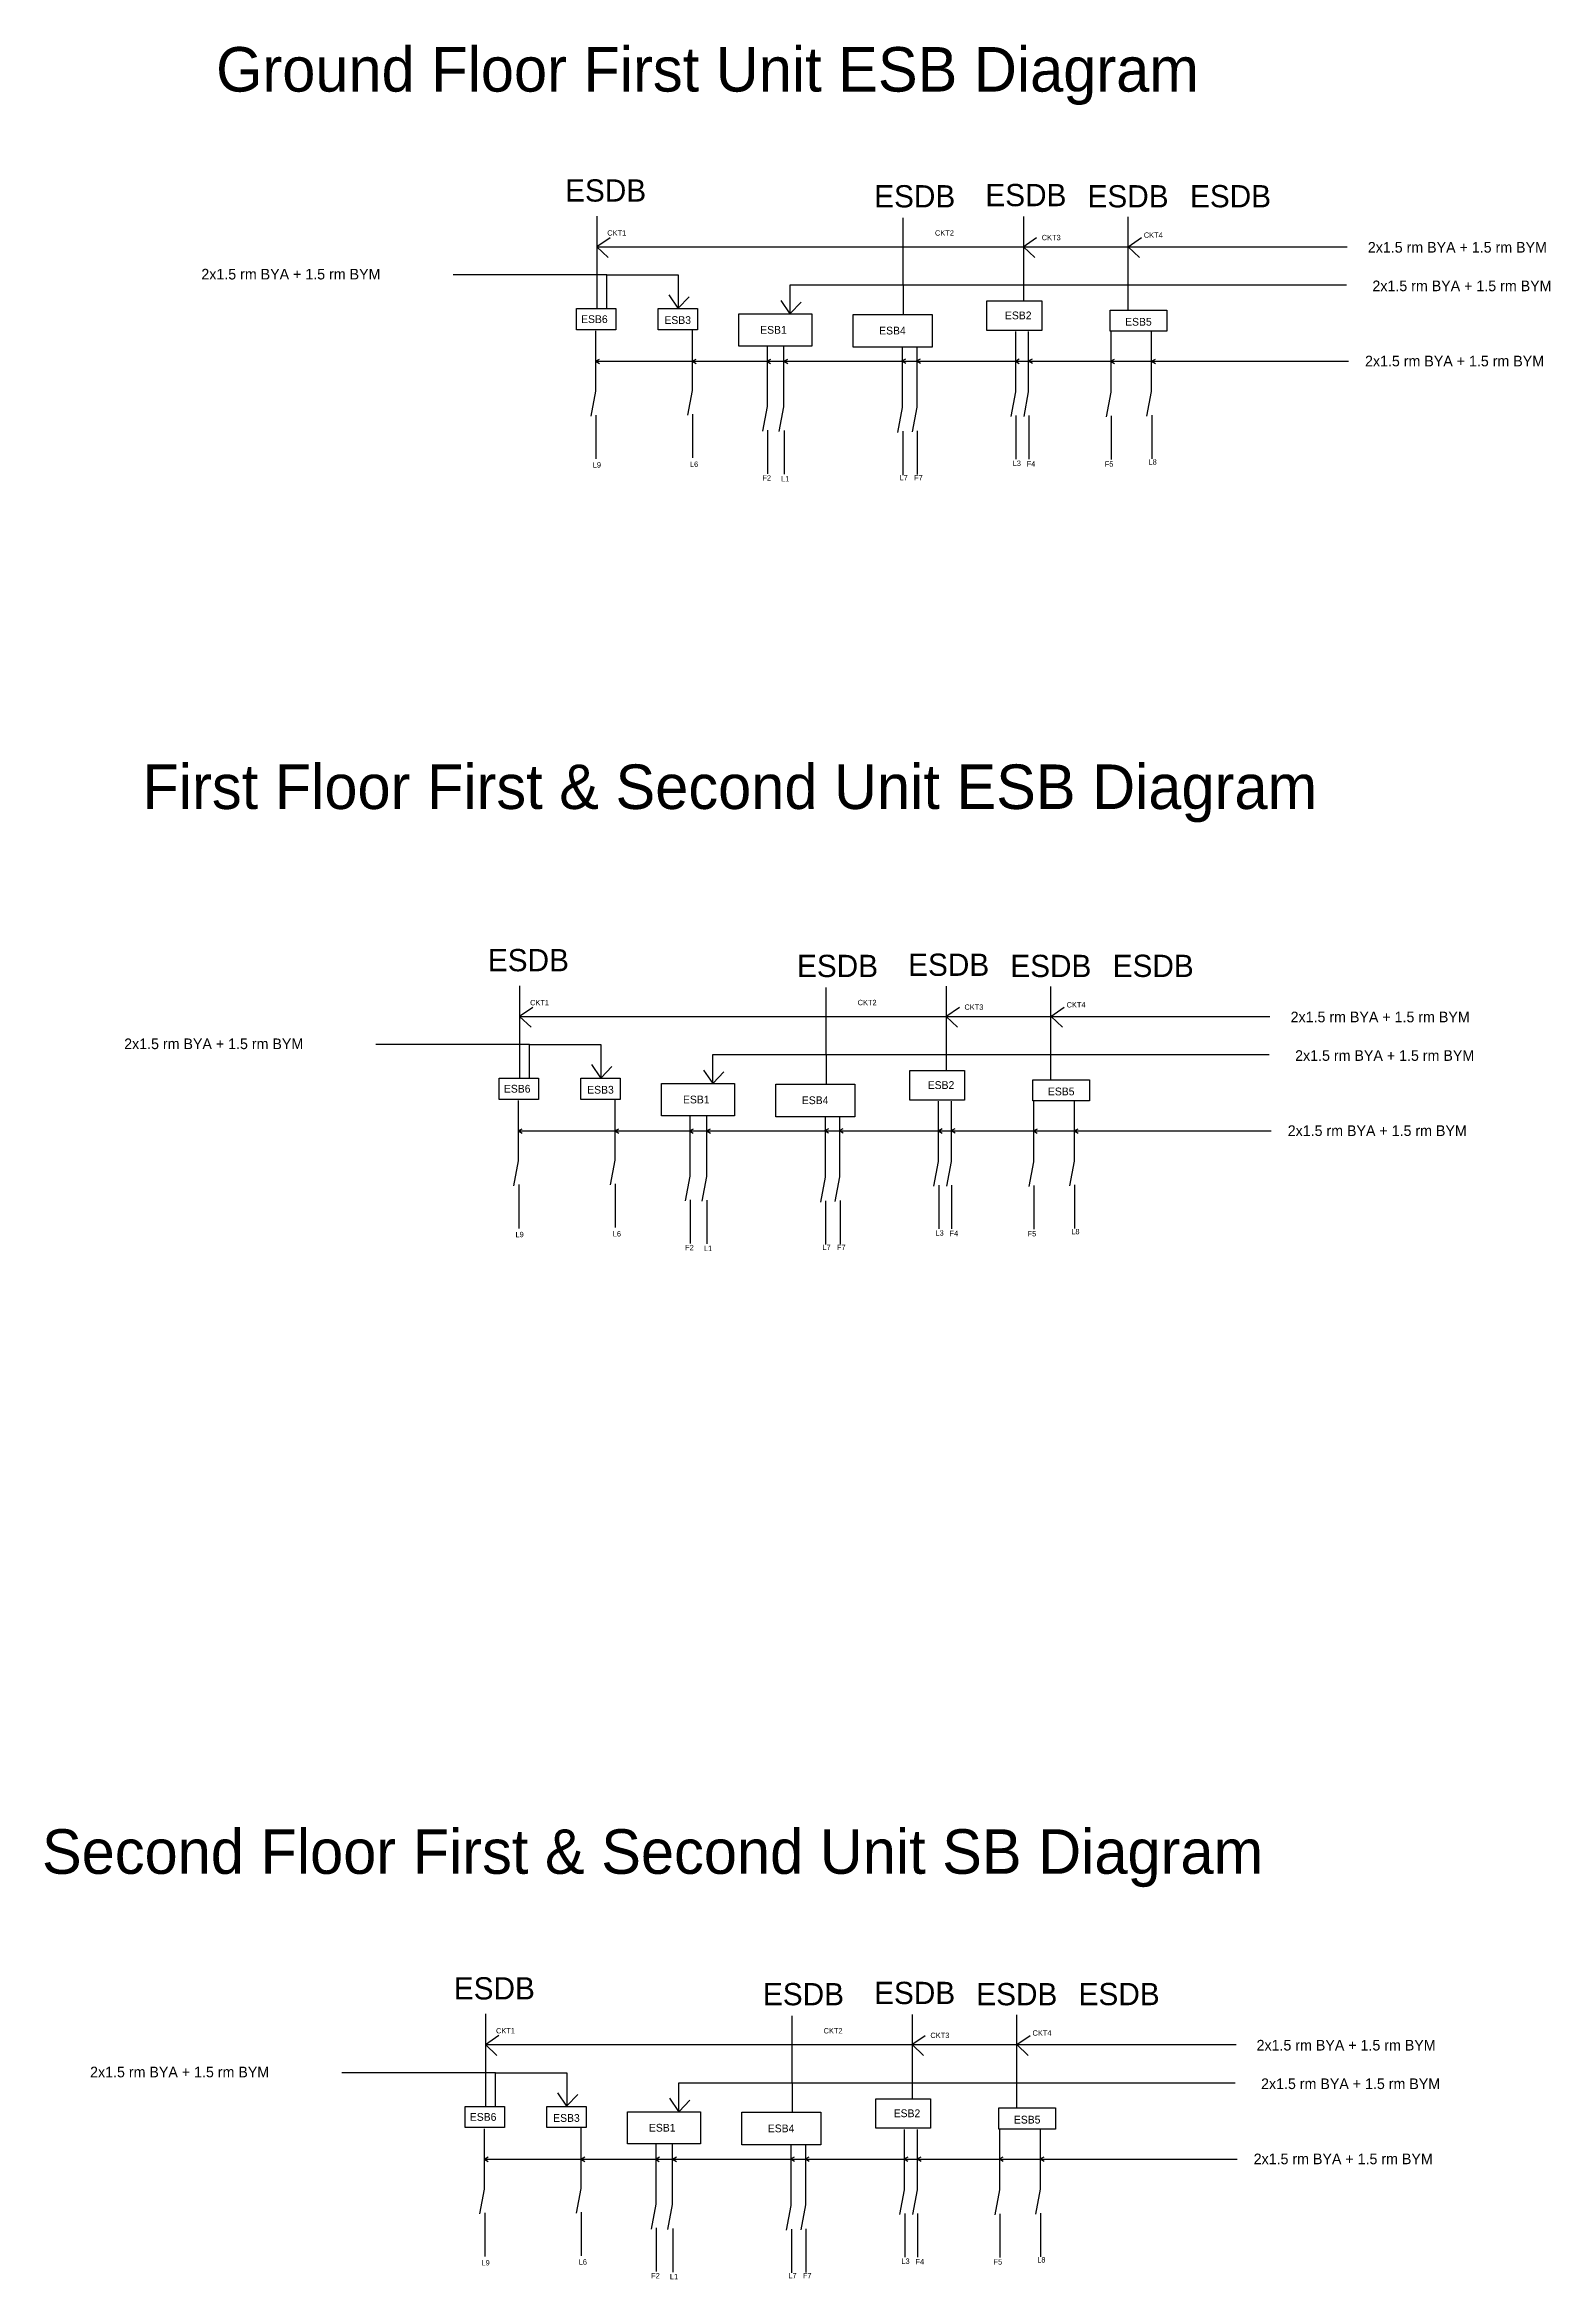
# Model space of a CAD drawing. Header units: inches. Extents: x -1380 to -106, y -233 to 422.
# Drawn here: x -900.1 to -739.6, y 150.4 to 388.6 of the extents above; entities that cross this region are included whole.
import ezdxf

# ---------------------------------------------------------------- set-up
doc = ezdxf.new("R2010")
doc.units = ezdxf.units.IN
doc.header["$MEASUREMENT"] = 0
doc.layers.add('Fitings and Fixture Texts', color=19, linetype='Continuous')

msp = doc.modelspace()

# ---------------------------------------------------------------- texts
at = {"attachment_point": 1}
for s, insert, char_height, width in [('Ground Floor First Unit ESB Diagram', (-881.8, 388.37), 4.7466, 353.4069), ('ESDB', (-844.6, 374.27), 2.373, 176.7034), ('ESDB', (-811.65, 373.65), 2.373, 176.7034), ('ESDB', (-799.8, 373.78), 2.373, 176.7034), ('ESDB', (-788.91, 373.65), 2.373, 176.7034), ('ESDB', (-777.99, 373.66), 2.373, 176.7034), ('2x1.5 rm BYA + 1.5 rm BYM', (-759.03, 367.59), 1.134, 84.4338), ('2x1.5 rm BYA + 1.5 rm BYM', (-883.37, 364.73), 1.134, 84.4338), ('2x1.5 rm BYA + 1.5 rm BYM', (-758.54, 363.48), 1.134, 84.4338), ('ESB6', (-842.89, 359.78), 0.828, 61.6268), ('ESB3', (-834.01, 359.68), 0.828, 61.6268), ('ESB2', (-797.71, 360.18), 0.828, 61.6268), ('ESB1', (-823.8, 358.64), 0.828, 61.6268), ('ESB4', (-811.12, 358.56), 0.828, 61.6268), ('ESB5', (-784.9, 359.5), 0.828, 61.6268), ('2x1.5 rm BYA + 1.5 rm BYM', (-759.33, 355.47), 1.134, 84.4338), ('First Floor First & Second Unit ESB Diagram', (-889.65, 311.9), 4.7466, 353.4069), ('ESDB', (-852.83, 292.23), 2.373, 176.7034), ('ESDB', (-819.88, 291.61), 2.373, 176.7034), ('ESDB', (-808.03, 291.74), 2.373, 176.7034), ('ESDB', (-797.14, 291.61), 2.373, 176.7034), ('ESDB', (-786.23, 291.62), 2.373, 176.7034), ('2x1.5 rm BYA + 1.5 rm BYM', (-767.26, 285.55), 1.134, 84.4338), ('2x1.5 rm BYA + 1.5 rm BYM', (-891.6, 282.69), 1.134, 84.4338), ('2x1.5 rm BYA + 1.5 rm BYM', (-766.78, 281.44), 1.134, 84.4338), ('ESB6', (-851.12, 277.75), 0.828, 61.6268), ('ESB3', (-842.24, 277.64), 0.828, 61.6268), ('ESB1', (-832.03, 276.6), 0.828, 61.6268), ('ESB4', (-819.36, 276.52), 0.828, 61.6268), ('ESB2', (-805.94, 278.14), 0.828, 61.6268), ('ESB5', (-793.13, 277.46), 0.828, 61.6268), ('2x1.5 rm BYA + 1.5 rm BYM', (-767.57, 273.43), 1.134, 84.4338), ('Second Floor First & Second Unit SB Diagram', (-900.36, 198.4), 4.7466, 353.4069), ('ESDB', (-856.46, 182.63), 2.373, 176.7034), ('ESDB', (-823.51, 182.01), 2.373, 176.7034), ('ESDB', (-811.66, 182.14), 2.373, 176.7034), ('ESDB', (-800.77, 182.01), 2.373, 176.7034), ('ESDB', (-789.86, 182.02), 2.373, 176.7034), ('2x1.5 rm BYA + 1.5 rm BYM', (-770.89, 175.95), 1.134, 84.4338), ('2x1.5 rm BYA + 1.5 rm BYM', (-895.23, 173.09), 1.134, 84.4338), ('2x1.5 rm BYA + 1.5 rm BYM', (-770.41, 171.84), 1.134, 84.4338), ('ESB6', (-854.75, 168.15), 0.828, 61.6268), ('ESB3', (-845.87, 168.04), 0.828, 61.6268), ('ESB1', (-835.66, 167), 0.828, 61.6268), ('ESB4', (-822.99, 166.93), 0.828, 61.6268), ('ESB2', (-809.57, 168.54), 0.828, 61.6268), ('ESB5', (-796.76, 167.86), 0.828, 61.6268), ('2x1.5 rm BYA + 1.5 rm BYM', (-771.2, 163.83), 1.134, 84.4338)]:
    msp.add_mtext(s, dxfattribs=dict(at, insert=insert, char_height=char_height, width=width))
at = {"layer": 'Fitings and Fixture Texts', "char_height": 0.572, "width": 1.2419, "attachment_point": 1}
for s, insert in [('CKT1', (-840.1, 368.84)), ('CKT2', (-805.17, 368.84)), ('CKT3', (-793.79, 368.35)), ('CKT4', (-782.91, 368.61)), ('L9', (-841.65, 344.12)), ('L6', (-831.29, 344.19)), ('L3', (-796.89, 344.29)), ('F4', (-795.39, 344.23)), ('F5', (-787.07, 344.21)), ('L8', (-782.41, 344.43)), ('F2', (-823.57, 342.73)), ('L1', (-821.57, 342.64)), ('L7', (-808.94, 342.75)), ('F7', (-807.39, 342.75)), ('CKT1', (-848.33, 286.8)), ('CKT2', (-813.41, 286.81)), ('CKT3', (-802.03, 286.32)), ('CKT4', (-791.14, 286.57)), ('L9', (-849.88, 262.08)), ('L6', (-839.52, 262.16)), ('L3', (-805.12, 262.25)), ('F4', (-803.62, 262.19)), ('F5', (-795.3, 262.17)), ('L8', (-790.64, 262.39)), ('F2', (-831.8, 260.69)), ('L1', (-829.8, 260.6)), ('L7', (-817.17, 260.71)), ('F7', (-815.62, 260.71)), ('CKT1', (-851.96, 177.21)), ('CKT2', (-817.04, 177.21)), ('CKT3', (-805.66, 176.72)), ('CKT4', (-794.77, 176.97)), ('L9', (-853.51, 152.48)), ('L6', (-843.15, 152.56)), ('L3', (-808.75, 152.65)), ('F4', (-807.25, 152.59)), ('F5', (-798.93, 152.57)), ('L8', (-794.27, 152.79)), ('F2', (-835.43, 151.09)), ('L1', (-833.43, 151)), ('L7', (-820.8, 151.11)), ('F7', (-819.25, 151.11))]:
    msp.add_mtext(s, dxfattribs=dict(at, insert=insert))

# ---------------------------------------------------------------- blocks, each defined once
blk = doc.blocks.new('Arrow head')
for p, q in [((-0.05, 0), (1.38, 0.97)), ((-0.03, -0.01), (1.18, -1.17))]:
    blk.add_line(p, q)
blk = doc.blocks.new('Arrow head small')
for q in [(0.42, 0.22), (0.41, -0.25)]:
    blk.add_line((0, 0), q)

# ---------------------------------------------------------------- linework, layer by layer
for p, q in [((-841.22, 370.36), (-841.22, 360.5)), ((-808.55, 363.02), (-808.55, 370.15)), ((-795.75, 370.31), (-795.75, 361.32)), ((-784.62, 370.27), (-784.62, 360.35)), ((-841.23, 367.1), (-839.8, 368.08)), ((-841.22, 367.09), (-761.22, 367.09)), ((-841.21, 367.09), (-840, 365.94)), ((-795.77, 367.09), (-794.34, 368.07)), ((-795.75, 367.08), (-794.54, 365.93)), ((-784.58, 367.09), (-783.16, 368.07)), ((-784.57, 367.08), (-783.36, 365.93)), ((-840.15, 364.09), (-856.53, 364.09)), ((-840.15, 360.54), (-840.15, 364.09)), ((-840.15, 364.09), (-832.56, 364.09)), ((-832.56, 364.09), (-832.56, 360.46)), ((-820.62, 359.99), (-820.62, 363.02)), ((-820.62, 363.02), (-808.56, 363.02)), ((-808.55, 363.02), (-808.55, 359.86)), ((-808.55, 363.02), (-761.32, 363.02)), ((-841.36, 358.11), (-841.36, 351.68)), ((-831.07, 358.19), (-831.07, 351.76)), ((-796.59, 358.05), (-796.59, 351.62)), ((-795.22, 358.05), (-795.22, 351.62)), ((-786.43, 358.02), (-786.43, 351.59)), ((-782.11, 358.09), (-782.11, 351.66)), ((-823.07, 356.5), (-823.07, 350.07)), ((-821.31, 356.45), (-821.31, 350.02)), ((-808.66, 356.37), (-808.66, 349.94)), ((-807.11, 356.41), (-807.11, 349.98)), ((-841.36, 354.89), (-761.09, 354.89)), ((-841.36, 351.68), (-841.85, 349.04)), ((-831.07, 351.76), (-831.56, 349.12)), ((-796.59, 351.62), (-797.09, 348.98)), ((-795.22, 351.62), (-795.71, 348.98)), ((-786.43, 351.59), (-786.93, 348.95)), ((-782.11, 351.66), (-782.61, 349.03)), ((-841.31, 349.14), (-841.31, 344.49)), ((-831.02, 349.23), (-831.02, 344.57)), ((-823.07, 350.07), (-823.56, 347.43)), ((-821.31, 350.02), (-821.8, 347.39)), ((-808.66, 349.94), (-809.15, 347.3)), ((-807.11, 349.98), (-807.6, 347.35)), ((-796.54, 349.09), (-796.54, 344.43)), ((-795.17, 349.09), (-795.17, 344.43)), ((-786.38, 349.06), (-786.38, 344.4)), ((-782.06, 349.13), (-782.06, 344.48)), ((-823.02, 347.54), (-823.02, 342.88)), ((-821.26, 347.49), (-821.26, 342.84)), ((-808.61, 347.41), (-808.61, 342.75)), ((-807.06, 347.45), (-807.06, 342.8)), ((-849.45, 288.32), (-849.45, 278.46)), ((-803.98, 288.27), (-803.98, 279.28)), ((-792.85, 288.23), (-792.85, 278.31)), ((-849.46, 285.06), (-848.03, 286.04)), ((-816.78, 280.98), (-816.78, 288.11)), ((-804, 285.05), (-802.57, 286.03)), ((-792.82, 285.05), (-791.39, 286.03)), ((-849.45, 285.05), (-769.46, 285.05)), ((-849.45, 285.05), (-848.23, 283.9)), ((-803.99, 285.04), (-802.78, 283.89)), ((-792.8, 285.05), (-791.59, 283.89)), ((-848.39, 282.05), (-864.76, 282.05)), ((-848.39, 278.5), (-848.39, 282.05)), ((-848.39, 282.05), (-840.8, 282.05)), ((-840.8, 282.05), (-840.8, 278.43)), ((-828.85, 277.95), (-828.85, 280.98)), ((-828.85, 280.98), (-816.79, 280.98)), ((-816.78, 280.98), (-816.78, 277.82)), ((-816.78, 280.98), (-769.55, 280.98)), ((-849.59, 276.07), (-849.59, 269.64)), ((-839.3, 276.15), (-839.3, 269.72)), ((-831.3, 274.46), (-831.3, 268.03)), ((-829.54, 274.41), (-829.54, 267.98)), ((-816.89, 274.33), (-816.89, 267.9)), ((-815.34, 274.37), (-815.34, 267.95)), ((-804.82, 276.01), (-804.82, 269.58)), ((-803.45, 276.01), (-803.45, 269.58)), ((-794.67, 275.98), (-794.67, 269.55)), ((-790.34, 276.05), (-790.34, 269.63)), ((-849.59, 272.85), (-769.32, 272.85)), ((-849.59, 269.64), (-850.09, 267)), ((-839.3, 269.72), (-839.79, 267.08)), ((-804.82, 269.58), (-805.32, 266.94)), ((-803.45, 269.58), (-803.94, 266.94)), ((-794.67, 269.55), (-795.16, 266.91)), ((-790.34, 269.63), (-790.84, 266.99)), ((-849.54, 267.11), (-849.54, 262.45)), ((-839.25, 267.19), (-839.25, 262.53)), ((-831.3, 268.03), (-831.8, 265.39)), ((-829.54, 267.98), (-830.04, 265.35)), ((-816.89, 267.9), (-817.39, 265.26)), ((-815.34, 267.95), (-815.83, 265.31)), ((-804.77, 267.05), (-804.77, 262.39)), ((-803.4, 267.05), (-803.4, 262.39)), ((-794.62, 267.02), (-794.62, 262.36)), ((-790.29, 267.09), (-790.29, 262.44)), ((-831.25, 265.5), (-831.25, 260.84)), ((-829.49, 265.45), (-829.49, 260.8)), ((-816.84, 265.37), (-816.84, 260.72)), ((-815.29, 265.41), (-815.29, 260.76)), ((-853.08, 178.72), (-853.08, 168.86)), ((-807.61, 178.67), (-807.61, 169.68)), ((-853.09, 175.47), (-851.66, 176.44)), ((-820.41, 171.38), (-820.41, 178.51)), ((-807.63, 175.46), (-806.2, 176.43)), ((-796.48, 178.63), (-796.48, 168.71)), ((-796.45, 175.46), (-795.02, 176.43)), ((-853.08, 175.46), (-851.86, 174.3)), ((-853.08, 175.45), (-773.08, 175.45)), ((-807.62, 175.45), (-806.41, 174.29)), ((-796.43, 175.45), (-795.22, 174.29)), ((-852.01, 172.45), (-868.39, 172.45)), ((-852.01, 168.9), (-852.01, 172.45)), ((-852.01, 172.45), (-844.43, 172.45)), ((-844.43, 172.45), (-844.43, 168.83)), ((-832.48, 168.35), (-832.48, 171.38)), ((-832.48, 171.38), (-820.42, 171.38)), ((-820.41, 171.38), (-820.41, 168.22)), ((-820.41, 171.38), (-773.18, 171.38)), ((-853.22, 166.47), (-853.22, 160.04)), ((-842.93, 166.55), (-842.93, 160.12)), ((-834.93, 164.86), (-834.93, 158.43)), ((-833.17, 164.81), (-833.17, 158.39)), ((-820.52, 164.73), (-820.52, 158.3)), ((-818.97, 164.78), (-818.97, 158.35)), ((-808.45, 166.41), (-808.45, 159.98)), ((-807.08, 166.41), (-807.08, 159.98)), ((-798.29, 166.38), (-798.29, 159.95)), ((-793.97, 166.46), (-793.97, 160.03)), ((-853.22, 163.25), (-772.95, 163.25)), ((-853.22, 160.04), (-853.72, 157.4)), ((-842.93, 160.12), (-843.42, 157.48)), ((-808.45, 159.98), (-808.95, 157.34)), ((-807.08, 159.98), (-807.57, 157.34)), ((-798.29, 159.95), (-798.79, 157.31)), ((-793.97, 160.03), (-794.47, 157.39)), ((-853.17, 157.51), (-853.17, 152.85)), ((-842.88, 157.59), (-842.88, 152.93)), ((-834.93, 158.43), (-835.43, 155.79)), ((-833.17, 158.39), (-833.67, 155.75)), ((-820.52, 158.3), (-821.02, 155.67)), ((-818.97, 158.35), (-819.46, 155.71)), ((-808.4, 157.45), (-808.4, 152.79)), ((-807.03, 157.45), (-807.03, 152.79)), ((-798.24, 157.42), (-798.24, 152.77)), ((-793.92, 157.49), (-793.92, 152.84)), ((-834.88, 155.9), (-834.88, 151.25)), ((-833.12, 155.85), (-833.12, 151.2)), ((-820.47, 155.77), (-820.47, 151.12)), ((-818.92, 155.82), (-818.92, 151.16))]:
    msp.add_line(p, q)
for points in [[(-843.37, 360.5), (-839.19, 360.5), (-839.19, 358.24), (-843.37, 358.24)], [(-834.69, 360.5), (-830.5, 360.5), (-830.5, 358.24), (-834.69, 358.24)], [(-826.08, 359.92), (-818.3, 359.92), (-818.3, 356.5), (-826.08, 356.5)], [(-813.9, 359.86), (-805.46, 359.86), (-805.46, 356.39), (-813.9, 356.39)], [(-799.63, 361.32), (-793.79, 361.32), (-793.79, 358.17), (-799.63, 358.17)], [(-786.51, 360.33), (-780.47, 360.33), (-780.47, 358.07), (-786.51, 358.07)], [(-807.86, 279.28), (-802.02, 279.28), (-802.02, 276.13), (-807.86, 276.13)], [(-851.61, 278.46), (-847.42, 278.46), (-847.42, 276.2), (-851.61, 276.2)], [(-842.92, 278.46), (-838.74, 278.46), (-838.74, 276.2), (-842.92, 276.2)], [(-834.32, 277.88), (-826.54, 277.88), (-826.54, 274.46), (-834.32, 274.46)], [(-822.13, 277.82), (-813.7, 277.82), (-813.7, 274.35), (-822.13, 274.35)], [(-794.75, 278.29), (-788.71, 278.29), (-788.71, 276.03), (-794.75, 276.03)], [(-811.49, 169.68), (-805.65, 169.68), (-805.65, 166.53), (-811.49, 166.53)], [(-855.24, 168.86), (-851.05, 168.86), (-851.05, 166.6), (-855.24, 166.6)], [(-846.55, 168.86), (-842.37, 168.86), (-842.37, 166.6), (-846.55, 166.6)], [(-837.94, 168.28), (-830.16, 168.28), (-830.16, 164.86), (-837.94, 164.86)], [(-825.76, 168.23), (-817.33, 168.23), (-817.33, 164.76), (-825.76, 164.76)], [(-798.38, 168.69), (-792.34, 168.69), (-792.33, 166.43), (-798.38, 166.43)]]:
    msp.add_lwpolyline(points, close=True)

# ---------------------------------------------------------------- block references
at = {"rotation": 90}
for p in [(-832.54, 360.58), (-820.6, 359.99), (-840.78, 278.54), (-828.83, 277.95), (-844.41, 168.94), (-832.46, 168.35)]:
    msp.add_blockref('Arrow head', p, dxfattribs=at)
for p in [(-841.35, 354.89), (-831.05, 354.89), (-823.1, 354.89), (-821.27, 354.89), (-808.69, 354.92), (-807.13, 354.92), (-796.6, 354.9), (-795.2, 354.92), (-786.45, 354.89), (-782.09, 354.89), (-849.59, 272.85), (-839.28, 272.85), (-831.34, 272.85), (-829.51, 272.85), (-816.92, 272.88), (-815.36, 272.88), (-804.83, 272.86), (-803.44, 272.88), (-794.68, 272.85), (-790.32, 272.85), (-853.22, 163.25), (-842.91, 163.25), (-834.97, 163.25), (-833.14, 163.25), (-820.55, 163.28), (-818.99, 163.28), (-808.46, 163.27), (-807.06, 163.28), (-798.31, 163.26), (-793.95, 163.26)]:
    msp.add_blockref('Arrow head small', p)

msp.set_redraw_order([(e.dxf.handle, doc.entitydb.next_handle()) for e in msp.query("TEXT MTEXT ATTDEF DIMENSION ARC_DIMENSION")])  # texts and dimensions are drawn at this point

doc.saveas('drawing.dxf')
